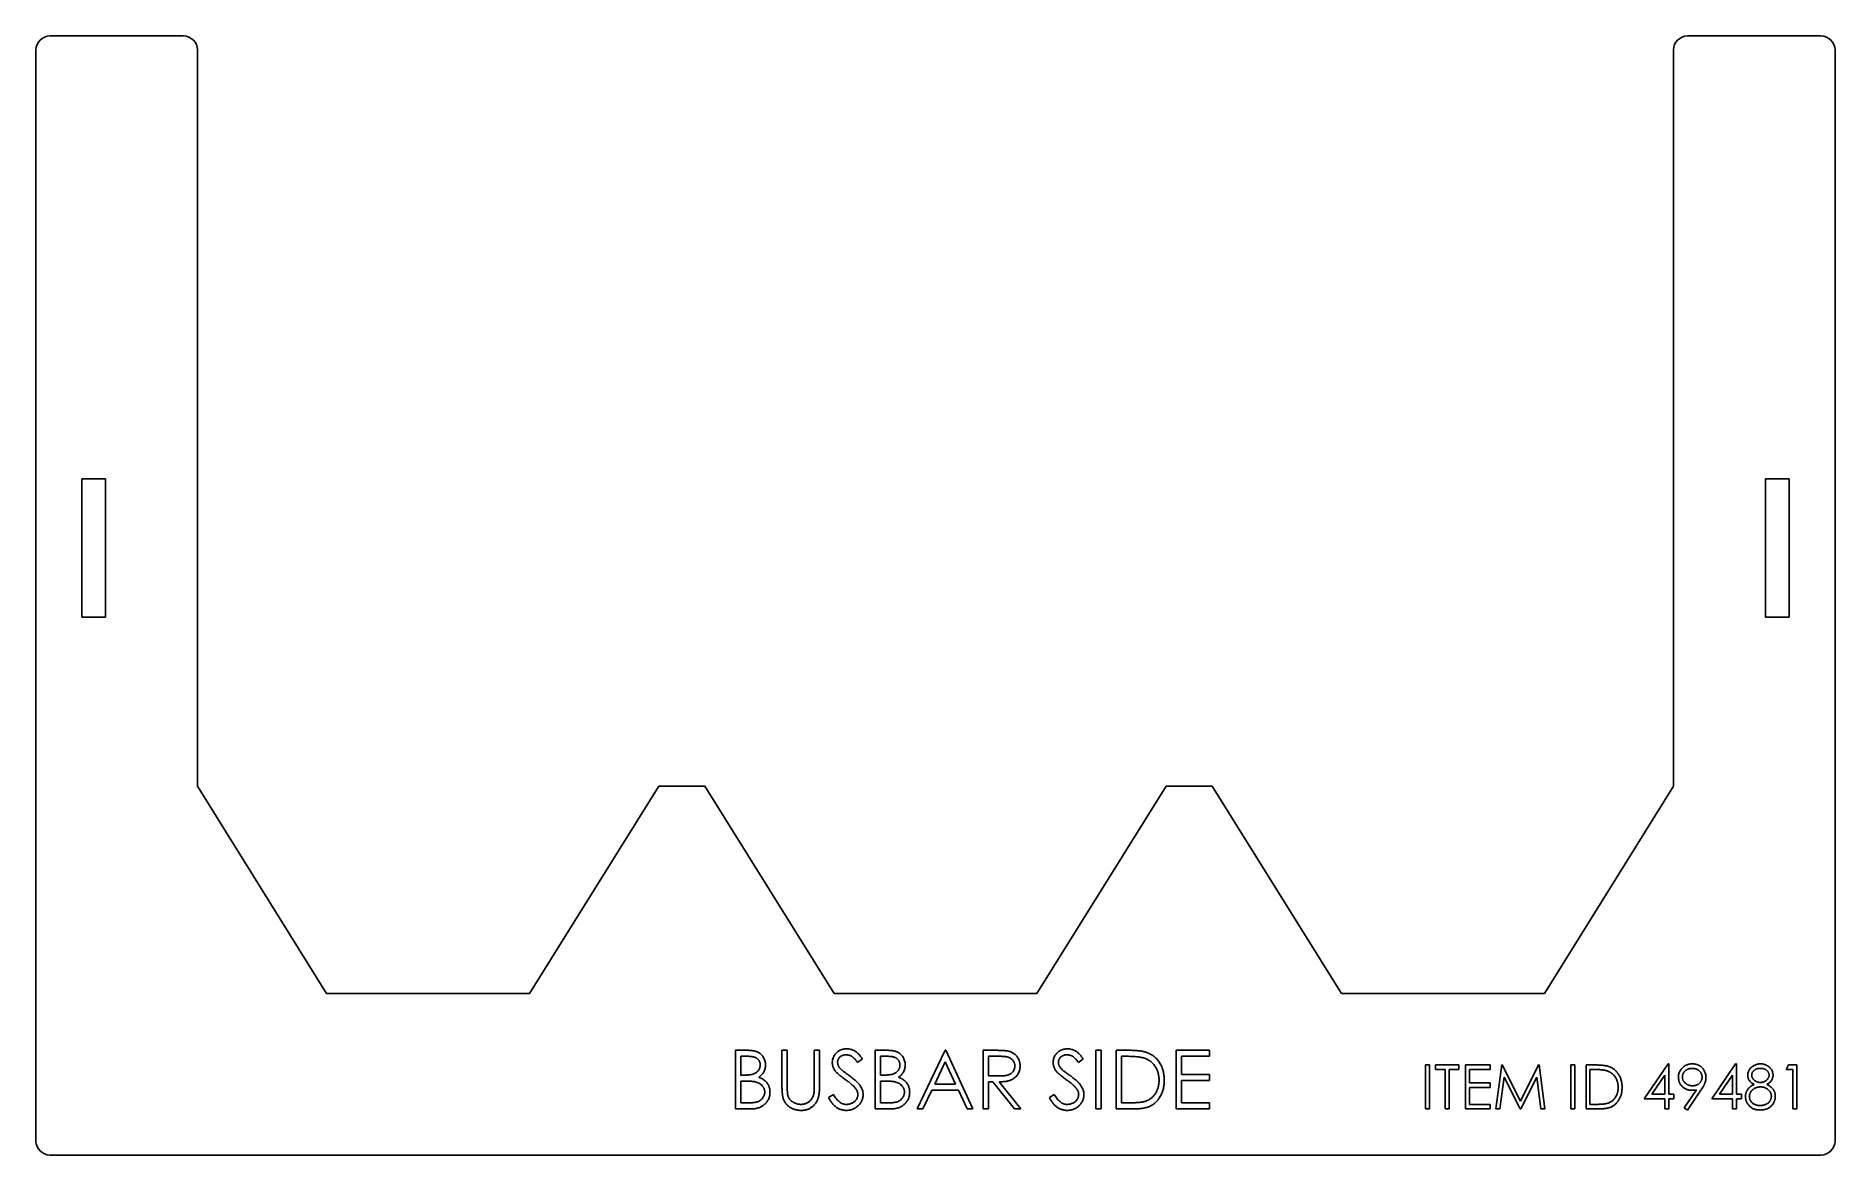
# Paper-space layout '_Front' of a CAD drawing. Header units: millimetres. Extents: x -195 to 195, y -132 to 111.
import ezdxf

# ---------------------------------------------------------------- set-up
doc = ezdxf.new("R2010")
doc.units = ezdxf.units.MM

psp = doc.layouts.new('_Front')

# ---------------------------------------------------------------- linework, layer by layer
at = {"color": 7, "linetype": 'Continuous', "lineweight": 25}
for p, q in [((-163, 111), (-192, 111)), ((192, 111), (163, 111)), ((-195, 108), (-195, -128.6)), ((-160, -51.6), (-160, 108)), ((160, 108), (160, -51.6)), ((195, -128.6), (195, 108)), ((-185.05, 15), (-185.05, -15)), ((-179.95, 15), (-185.05, 15)), ((-179.95, -15), (-179.95, 15)), ((179.95, 15), (179.95, -15)), ((185.05, 15), (179.95, 15)), ((185.05, -15), (185.05, 15)), ((-185.05, -15), (-179.95, -15)), ((179.95, -15), (185.05, -15)), ((-132, -96.6), (-160, -51.6)), ((-60, -51.6), (-88, -96.6)), ((-50, -51.6), (-60, -51.6)), ((-22, -96.6), (-50, -51.6)), ((50, -51.6), (22, -96.6)), ((60, -51.6), (50, -51.6)), ((88, -96.6), (60, -51.6)), ((160, -51.6), (132, -96.6)), ((-88, -96.6), (-132, -96.6)), ((22, -96.6), (-22, -96.6)), ((132, -96.6), (88, -96.6)), ((-43.37, -108.9), (-40.89, -108.9)), ((-43.37, -121.6), (-43.37, -108.9)), ((-33.28, -108.9), (-32.14, -108.9)), ((-33.28, -116.57), (-33.28, -108.9)), ((-32.14, -108.9), (-32.14, -116.51)), ((-26.28, -108.9), (-25.14, -108.9)), ((-26.28, -116.51), (-26.28, -108.9)), ((-25.14, -108.9), (-25.14, -116.57)), ((-13.09, -108.9), (-10.61, -108.9)), ((-13.09, -121.6), (-13.09, -108.9)), ((-3.97, -121.6), (2.06, -108.9)), ((2.06, -108.9), (2.22, -108.9)), ((2.22, -108.9), (8.08, -121.6)), ((10.36, -108.9), (12.9, -108.9)), ((10.36, -121.6), (10.36, -108.9)), ((34.78, -108.9), (35.92, -108.9)), ((34.78, -121.6), (34.78, -108.9)), ((35.92, -108.9), (35.92, -121.6)), ((39.18, -108.9), (41.74, -108.9)), ((39.18, -121.6), (39.18, -108.9)), ((52.2, -108.9), (59.37, -108.9)), ((52.2, -121.6), (52.2, -108.9)), ((59.37, -108.9), (59.37, -110.2)), ((-42.23, -110.2), (-42.23, -114.27)), ((-40.69, -110.2), (-42.23, -110.2)), ((-15.86, -110.72), (-16.89, -111.51)), ((-11.95, -110.2), (-11.95, -114.27)), ((-10.4, -110.2), (-11.95, -110.2)), ((2.12, -111.38), (-0.18, -116.23)), ((4.36, -116.23), (2.12, -111.38)), ((11.5, -110.2), (11.5, -114.44)), ((13.88, -110.2), (11.5, -110.2)), ((32.01, -110.72), (30.98, -111.51)), ((41.21, -110.2), (40.32, -110.2)), ((40.32, -110.2), (40.32, -120.3)), ((53.34, -110.2), (53.34, -114.11)), ((59.37, -110.2), (53.34, -110.2)), ((106.22, -112.08), (107.08, -112.08)), ((106.22, -121.6), (106.22, -112.08)), ((107.08, -112.08), (107.08, -121.6)), ((108.42, -112.08), (113.43, -112.08)), ((108.42, -113.05), (108.42, -112.08)), ((110.5, -113.05), (108.42, -113.05)), ((110.5, -121.6), (110.5, -113.05)), ((111.35, -113.05), (111.35, -121.6)), ((113.43, -113.05), (111.35, -113.05)), ((113.43, -112.08), (113.43, -113.05)), ((114.89, -112.08), (120.26, -112.08)), ((114.89, -121.6), (114.89, -112.08)), ((115.75, -113.05), (115.75, -115.98)), ((120.26, -113.05), (115.75, -113.05)), ((120.26, -112.08), (120.26, -113.05)), ((121.49, -121.6), (122.74, -112.08)), ((122.74, -112.08), (122.87, -112.08)), ((122.87, -112.08), (126.8, -119.89)), ((126.8, -119.89), (130.72, -112.08)), ((130.72, -112.08), (130.84, -112.08)), ((130.84, -112.08), (132.11, -121.6)), ((137.73, -112.08), (138.58, -112.08)), ((137.73, -121.6), (137.73, -112.08)), ((138.58, -112.08), (138.58, -121.6)), ((141.02, -112.08), (142.95, -112.08)), ((141.02, -121.6), (141.02, -112.08)), ((142.55, -113.05), (141.88, -113.05)), ((141.88, -113.05), (141.88, -120.62)), ((153.6, -119.4), (158.8, -111.83)), ((158.8, -111.83), (158.97, -111.83)), ((158.97, -111.83), (158.97, -118.42)), ((168.26, -119.4), (173.46, -111.83)), ((173.46, -111.83), (173.63, -111.83)), ((173.63, -111.83), (173.63, -118.42)), ((184.38, -113.05), (184.93, -112.08)), ((185.84, -113.05), (184.38, -113.05)), ((184.93, -112.08), (186.7, -112.08)), ((185.84, -121.6), (185.84, -113.05)), ((186.7, -112.08), (186.7, -121.6)), ((-42.23, -114.27), (-41.47, -114.27)), ((-42.23, -115.58), (-42.23, -120.3)), ((-41.48, -115.58), (-42.23, -115.58)), ((-11.95, -114.27), (-11.18, -114.27)), ((-11.95, -115.58), (-11.95, -120.3)), ((-11.19, -115.58), (-11.95, -115.58)), ((-0.18, -116.23), (4.36, -116.23)), ((11.5, -114.44), (13.82, -114.45)), ((11.5, -115.74), (11.5, -121.6)), ((12.42, -115.74), (11.5, -115.74)), ((17.09, -121.6), (12.42, -115.74)), ((13.83, -115.74), (18.5, -121.6)), ((53.34, -114.11), (59.37, -114.11)), ((53.34, -115.41), (53.34, -120.3)), ((59.37, -115.41), (53.34, -115.41)), ((59.37, -114.11), (59.37, -115.41)), ((115.75, -115.98), (120.26, -115.98)), ((115.75, -116.96), (115.75, -120.62)), ((120.26, -116.96), (115.75, -116.96)), ((120.26, -115.98), (120.26, -116.96)), ((123.26, -114.73), (122.35, -121.6)), ((126.71, -121.6), (123.26, -114.73)), ((130.34, -114.75), (126.9, -121.6)), ((131.25, -121.6), (130.34, -114.75)), ((158.12, -114.29), (155.28, -118.42)), ((158.12, -118.42), (158.12, -114.29)), ((172.77, -114.29), (169.93, -118.42)), ((172.77, -118.42), (172.77, -114.29)), ((-42.23, -120.3), (-40.61, -120.3)), ((-23.18, -119.15), (-22.11, -118.51)), ((-11.95, -120.3), (-10.32, -120.3)), ((-0.79, -117.53), (-2.73, -121.6)), ((4.96, -117.53), (-0.79, -117.53)), ((6.84, -121.6), (4.96, -117.53)), ((24.69, -119.15), (25.76, -118.51)), ((40.32, -120.3), (41.78, -120.3)), ((53.34, -120.3), (59.37, -120.3)), ((59.37, -120.3), (59.37, -121.6)), ((115.75, -120.62), (120.26, -120.62)), ((120.26, -120.62), (120.26, -121.6)), ((141.88, -120.62), (142.97, -120.62)), ((158.12, -119.4), (153.6, -119.4)), ((155.28, -118.42), (158.12, -118.42)), ((158.12, -121.6), (158.12, -119.4)), ((158.97, -118.42), (160.07, -118.42)), ((158.97, -119.4), (158.97, -121.6)), ((160.07, -119.4), (158.97, -119.4)), ((160.07, -118.42), (160.07, -119.4)), ((162.32, -121.37), (164.97, -117.5)), ((165.94, -117.55), (163, -121.84)), ((172.77, -119.4), (168.26, -119.4)), ((169.93, -118.42), (172.77, -118.42)), ((172.77, -121.6), (172.77, -119.4)), ((173.63, -118.42), (174.73, -118.42)), ((173.63, -119.4), (173.63, -121.6)), ((174.73, -119.4), (173.63, -119.4)), ((174.73, -118.42), (174.73, -119.4)), ((-39.94, -121.6), (-43.37, -121.6)), ((-9.65, -121.6), (-13.09, -121.6)), ((-2.73, -121.6), (-3.97, -121.6)), ((8.08, -121.6), (6.84, -121.6)), ((11.5, -121.6), (10.36, -121.6)), ((18.5, -121.6), (17.09, -121.6)), ((35.92, -121.6), (34.78, -121.6)), ((43.11, -121.6), (39.18, -121.6)), ((59.37, -121.6), (52.2, -121.6)), ((107.08, -121.6), (106.22, -121.6)), ((111.35, -121.6), (110.5, -121.6)), ((120.26, -121.6), (114.89, -121.6)), ((122.35, -121.6), (121.49, -121.6)), ((126.9, -121.6), (126.71, -121.6)), ((132.11, -121.6), (131.25, -121.6)), ((138.58, -121.6), (137.73, -121.6)), ((143.98, -121.6), (141.02, -121.6)), ((158.97, -121.6), (158.12, -121.6)), ((163, -121.84), (162.32, -121.37)), ((173.63, -121.6), (172.77, -121.6)), ((186.7, -121.6), (185.84, -121.6)), ((-192, -131.6), (192, -131.6))]:
    psp.add_line(p, q, dxfattribs=at)
for centre, start, end in [((-192, 108), 90, 180), ((-163, 108), 0, 90), ((163, 108), 90, 180), ((192, 108), 0, 90), ((-192, -128.6), 180, 270), ((192, -128.6), 270, 0)]:
    psp.add_arc(centre, 3, start, end, dxfattribs=at)
for points, knots in [([(-40.89, -108.9), (-40.77, -108.9), (-40.54, -108.9), (-40.2, -108.92), (-39.88, -108.95), (-39.58, -108.99), (-39.3, -109.04), (-39.04, -109.1), (-38.81, -109.17), (-38.53, -109.29), (-38.21, -109.46), (-37.87, -109.71), (-37.57, -110.02), (-37.32, -110.37), (-37.11, -110.76), (-36.97, -111.17), (-36.87, -111.6), (-36.86, -111.9), (-36.86, -112.05)], [0, 0, 0, 0, 0.062594, 0.121323, 0.17668, 0.228365, 0.276868, 0.321879, 0.364099, 0.403356, 0.477968, 0.550535, 0.623584, 0.698175, 0.773354, 0.847281, 0.922818, 1, 1, 1, 1]), ([(-22.37, -111.54), (-22.36, -111.4), (-22.35, -111.14), (-22.27, -110.75), (-22.15, -110.38), (-21.97, -110.03), (-21.75, -109.71), (-21.49, -109.42), (-21.18, -109.17), (-20.83, -108.96), (-20.46, -108.79), (-20.07, -108.66), (-19.66, -108.59), (-19.38, -108.58), (-19.24, -108.57)], [0, 0, 0, 0, 0.083785, 0.16578, 0.24628, 0.327461, 0.408797, 0.489715, 0.571376, 0.655523, 0.741019, 0.826547, 0.911989, 1, 1, 1, 1]), ([(-19.24, -108.57), (-19.09, -108.58), (-18.79, -108.59), (-18.35, -108.68), (-17.93, -108.83), (-17.59, -108.99), (-17.33, -109.16), (-17.13, -109.31), (-16.92, -109.49), (-16.71, -109.69), (-16.5, -109.91), (-16.29, -110.16), (-16.07, -110.43), (-15.93, -110.63), (-15.86, -110.72)], [0, 0, 0, 0, 0.107233, 0.213252, 0.31883, 0.426794, 0.483646, 0.543604, 0.608308, 0.677127, 0.750686, 0.828713, 0.91219, 1, 1, 1, 1]), ([(-10.61, -108.9), (-10.49, -108.9), (-10.25, -108.9), (-9.91, -108.92), (-9.59, -108.95), (-9.29, -108.99), (-9.02, -109.04), (-8.76, -109.1), (-8.52, -109.17), (-8.24, -109.29), (-7.93, -109.46), (-7.58, -109.71), (-7.29, -110.02), (-7.03, -110.37), (-6.83, -110.76), (-6.68, -111.17), (-6.59, -111.6), (-6.58, -111.9), (-6.57, -112.05)], [0, 0, 0, 0, 0.062594, 0.121323, 0.17668, 0.228365, 0.276868, 0.321879, 0.364099, 0.403356, 0.477968, 0.550535, 0.623584, 0.698175, 0.773354, 0.847281, 0.922818, 1, 1, 1, 1]), ([(12.9, -108.9), (13.07, -108.9), (13.4, -108.9), (13.86, -108.91), (14.29, -108.93), (14.67, -108.94), (15.01, -108.97), (15.3, -108.99), (15.56, -109.03), (15.71, -109.06), (15.78, -109.07)], [0, 0, 0, 0, 0.176258, 0.338434, 0.484822, 0.617158, 0.734698, 0.837385, 0.926372, 1, 1, 1, 1]), ([(15.78, -109.07), (15.87, -109.1), (16.05, -109.14), (16.32, -109.24), (16.57, -109.35), (16.81, -109.48), (17.03, -109.63), (17.25, -109.8), (17.45, -109.98), (17.63, -110.19), (17.8, -110.41), (17.94, -110.64), (18.06, -110.89), (18.16, -111.15), (18.24, -111.42), (18.3, -111.7), (18.33, -111.99), (18.34, -112.19), (18.34, -112.3)], [0, 0, 0, 0, 0.064217, 0.127064, 0.188745, 0.249132, 0.309453, 0.369827, 0.43065, 0.492352, 0.554072, 0.61569, 0.676798, 0.738439, 0.801317, 0.865185, 0.931641, 1, 1, 1, 1]), ([(25.5, -111.54), (25.51, -111.4), (25.52, -111.14), (25.59, -110.75), (25.72, -110.38), (25.89, -110.03), (26.12, -109.71), (26.38, -109.42), (26.69, -109.17), (27.04, -108.96), (27.41, -108.79), (27.8, -108.66), (28.21, -108.59), (28.49, -108.58), (28.63, -108.57)], [0, 0, 0, 0, 0.083785, 0.16578, 0.24628, 0.327461, 0.408797, 0.489715, 0.571376, 0.655523, 0.741019, 0.826547, 0.911989, 1, 1, 1, 1]), ([(28.63, -108.57), (28.78, -108.58), (29.08, -108.59), (29.52, -108.68), (29.94, -108.83), (30.28, -108.99), (30.54, -109.16), (30.74, -109.31), (30.95, -109.49), (31.16, -109.69), (31.37, -109.91), (31.58, -110.16), (31.8, -110.43), (31.94, -110.63), (32.01, -110.72)], [0, 0, 0, 0, 0.107233, 0.213252, 0.31883, 0.426794, 0.483646, 0.543604, 0.608308, 0.677127, 0.750686, 0.828713, 0.91219, 1, 1, 1, 1]), ([(41.74, -108.9), (41.97, -108.9), (42.4, -108.9), (43.02, -108.92), (43.6, -108.96), (44.12, -109.01), (44.6, -109.07), (45.04, -109.15), (45.42, -109.24), (45.66, -109.32), (45.77, -109.36)], [0, 0, 0, 0, 0.164289, 0.317406, 0.458844, 0.589367, 0.707831, 0.81577, 0.91288, 1, 1, 1, 1]), ([(-41.47, -114.27), (-41.35, -114.27), (-41.14, -114.27), (-40.82, -114.26), (-40.53, -114.24), (-40.27, -114.22), (-40.02, -114.18), (-39.8, -114.14), (-39.6, -114.09), (-39.37, -114.01), (-39.11, -113.9), (-38.83, -113.72), (-38.58, -113.5), (-38.38, -113.26), (-38.21, -112.98), (-38.09, -112.69), (-38.01, -112.39), (-38, -112.18), (-38, -112.07)], [0, 0, 0, 0, 0.072301, 0.1397, 0.202289, 0.2606, 0.31319, 0.361739, 0.405706, 0.44554, 0.518832, 0.589778, 0.658867, 0.72843, 0.797283, 0.864815, 0.931364, 1, 1, 1, 1]), ([(-38, -112.07), (-38, -112), (-38, -111.86), (-38.04, -111.66), (-38.09, -111.47), (-38.15, -111.29), (-38.25, -111.12), (-38.36, -110.97), (-38.49, -110.83), (-38.64, -110.7), (-38.82, -110.58), (-39.01, -110.48), (-39.24, -110.39), (-39.48, -110.32), (-39.75, -110.27), (-40.04, -110.23), (-40.35, -110.21), (-40.57, -110.2), (-40.69, -110.2)], [0, 0, 0, 0, 0.057003, 0.111818, 0.164402, 0.21587, 0.266841, 0.317479, 0.369902, 0.4234, 0.479718, 0.539241, 0.602431, 0.67103, 0.744485, 0.823454, 0.90874, 1, 1, 1, 1]), ([(-36.86, -112.05), (-36.86, -112.19), (-36.87, -112.46), (-36.95, -112.87), (-37.06, -113.25), (-37.22, -113.61), (-37.44, -113.95), (-37.68, -114.25), (-37.99, -114.52), (-38.21, -114.67), (-38.33, -114.75)], [0, 0, 0, 0, 0.130569, 0.256581, 0.380552, 0.503623, 0.625739, 0.747549, 0.871766, 1, 1, 1, 1]), ([(-21.66, -113.47), (-21.71, -113.4), (-21.82, -113.25), (-21.97, -113.02), (-22.09, -112.78), (-22.19, -112.54), (-22.27, -112.3), (-22.33, -112.05), (-22.36, -111.8), (-22.37, -111.62), (-22.37, -111.54)], [0, 0, 0, 0, 0.133507, 0.262559, 0.388264, 0.512667, 0.633722, 0.755394, 0.877553, 1, 1, 1, 1]), ([(-19.37, -109.88), (-19.5, -109.88), (-19.75, -109.89), (-20.11, -109.98), (-20.43, -110.13), (-20.71, -110.33), (-20.94, -110.57), (-21.11, -110.85), (-21.21, -111.16), (-21.22, -111.38), (-21.23, -111.48)], [0, 0, 0, 0, 0.143073, 0.275903, 0.402371, 0.528414, 0.650356, 0.765895, 0.880774, 1, 1, 1, 1]), ([(-21.23, -111.48), (-21.23, -111.55), (-21.22, -111.69), (-21.18, -111.89), (-21.13, -112.09), (-21.05, -112.29), (-20.94, -112.49), (-20.79, -112.7), (-20.61, -112.91), (-20.47, -113.05), (-20.39, -113.13)], [0, 0, 0, 0, 0.107285, 0.214746, 0.322939, 0.434116, 0.553412, 0.686073, 0.834256, 1, 1, 1, 1]), ([(-16.89, -111.51), (-16.95, -111.42), (-17.07, -111.27), (-17.25, -111.05), (-17.42, -110.86), (-17.59, -110.69), (-17.75, -110.53), (-17.9, -110.4), (-18.05, -110.29), (-18.23, -110.17), (-18.46, -110.05), (-18.75, -109.95), (-19.05, -109.89), (-19.26, -109.88), (-19.37, -109.88)], [0, 0, 0, 0, 0.098469, 0.189629, 0.274184, 0.352183, 0.423199, 0.488551, 0.548473, 0.60144, 0.701198, 0.799592, 0.898545, 1, 1, 1, 1]), ([(-11.18, -114.27), (-11.07, -114.27), (-10.85, -114.27), (-10.54, -114.26), (-10.25, -114.24), (-9.98, -114.22), (-9.74, -114.18), (-9.52, -114.14), (-9.32, -114.09), (-9.09, -114.01), (-8.82, -113.9), (-8.55, -113.72), (-8.3, -113.5), (-8.09, -113.26), (-7.92, -112.98), (-7.8, -112.69), (-7.72, -112.39), (-7.72, -112.18), (-7.71, -112.07)], [0, 0, 0, 0, 0.072301, 0.1397, 0.202289, 0.2606, 0.31319, 0.361739, 0.405706, 0.44554, 0.518832, 0.589778, 0.658867, 0.72843, 0.797283, 0.864815, 0.931364, 1, 1, 1, 1]), ([(-7.71, -112.07), (-7.72, -112), (-7.72, -111.86), (-7.75, -111.66), (-7.8, -111.47), (-7.87, -111.29), (-7.96, -111.12), (-8.07, -110.97), (-8.21, -110.83), (-8.36, -110.7), (-8.53, -110.58), (-8.73, -110.48), (-8.95, -110.39), (-9.19, -110.32), (-9.46, -110.27), (-9.75, -110.23), (-10.07, -110.21), (-10.29, -110.2), (-10.4, -110.2)], [0, 0, 0, 0, 0.0570031, 0.1118179, 0.1644024, 0.2158698, 0.2668411, 0.317479, 0.3699021, 0.4234004, 0.4797184, 0.5392415, 0.6024307, 0.6710295, 0.7444848, 0.823454, 0.9087403, 1, 1, 1, 1]), ([(-6.57, -112.05), (-6.58, -112.19), (-6.59, -112.46), (-6.66, -112.87), (-6.78, -113.25), (-6.94, -113.61), (-7.15, -113.95), (-7.4, -114.25), (-7.7, -114.52), (-7.93, -114.67), (-8.04, -114.75)], [0, 0, 0, 0, 0.130569, 0.256581, 0.380552, 0.503623, 0.625739, 0.747549, 0.871766, 1, 1, 1, 1]), ([(13.82, -114.45), (13.93, -114.45), (14.14, -114.45), (14.45, -114.44), (14.73, -114.42), (14.99, -114.4), (15.23, -114.37), (15.45, -114.32), (15.64, -114.28), (15.87, -114.2), (16.13, -114.09), (16.4, -113.92), (16.64, -113.71), (16.84, -113.46), (17, -113.2), (17.11, -112.91), (17.18, -112.61), (17.19, -112.4), (17.2, -112.29)], [0, 0, 0, 0, 0.071668, 0.138913, 0.201185, 0.259124, 0.312255, 0.360682, 0.405086, 0.445102, 0.518778, 0.589462, 0.658462, 0.727283, 0.796322, 0.863175, 0.930949, 1, 1, 1, 1]), ([(18.34, -112.3), (18.33, -112.47), (18.32, -112.8), (18.22, -113.27), (18.07, -113.72), (17.85, -114.14), (17.57, -114.51), (17.23, -114.84), (16.84, -115.11), (16.48, -115.3), (16.16, -115.42), (15.89, -115.51), (15.6, -115.58), (15.29, -115.64), (14.96, -115.68), (14.6, -115.71), (14.23, -115.73), (13.97, -115.74), (13.83, -115.74)], [0, 0, 0, 0, 0.07878, 0.153721, 0.226714, 0.299191, 0.37119, 0.443006, 0.516689, 0.593217, 0.633873, 0.676989, 0.7229, 0.771959, 0.824211, 0.879379, 0.937948, 1, 1, 1, 1]), ([(17.2, -112.29), (17.19, -112.19), (17.18, -111.99), (17.11, -111.69), (16.99, -111.41), (16.83, -111.15), (16.64, -110.91), (16.41, -110.71), (16.15, -110.54), (15.91, -110.44), (15.7, -110.37), (15.51, -110.32), (15.3, -110.29), (15.06, -110.26), (14.8, -110.23), (14.52, -110.21), (14.21, -110.2), (13.99, -110.2), (13.88, -110.2)], [0, 0, 0, 0, 0.068814, 0.136365, 0.204019, 0.273064, 0.342913, 0.410965, 0.479169, 0.549308, 0.587652, 0.630647, 0.678879, 0.731934, 0.791111, 0.855283, 0.925086, 1, 1, 1, 1]), ([(26.21, -113.47), (26.15, -113.4), (26.04, -113.25), (25.9, -113.02), (25.77, -112.78), (25.68, -112.54), (25.6, -112.3), (25.54, -112.05), (25.51, -111.8), (25.5, -111.62), (25.5, -111.54)], [0, 0, 0, 0, 0.133507, 0.262559, 0.388264, 0.512667, 0.633722, 0.755394, 0.877553, 1, 1, 1, 1]), ([(28.5, -109.88), (28.37, -109.88), (28.12, -109.89), (27.76, -109.98), (27.44, -110.13), (27.16, -110.33), (26.93, -110.57), (26.76, -110.85), (26.66, -111.16), (26.65, -111.38), (26.64, -111.48)], [0, 0, 0, 0, 0.143073, 0.275903, 0.402371, 0.528414, 0.650356, 0.765895, 0.880774, 1, 1, 1, 1]), ([(26.64, -111.48), (26.64, -111.55), (26.65, -111.69), (26.69, -111.89), (26.74, -112.09), (26.82, -112.29), (26.93, -112.49), (27.08, -112.7), (27.26, -112.91), (27.4, -113.05), (27.48, -113.13)], [0, 0, 0, 0, 0.107285, 0.214746, 0.322939, 0.434116, 0.553412, 0.686073, 0.834256, 1, 1, 1, 1]), ([(30.98, -111.51), (30.92, -111.42), (30.8, -111.27), (30.62, -111.05), (30.45, -110.86), (30.28, -110.69), (30.12, -110.53), (29.97, -110.4), (29.82, -110.29), (29.64, -110.17), (29.41, -110.05), (29.12, -109.95), (28.81, -109.89), (28.61, -109.88), (28.5, -109.88)], [0, 0, 0, 0, 0.098469, 0.189629, 0.274184, 0.352183, 0.423199, 0.488551, 0.548473, 0.60144, 0.701198, 0.799592, 0.898545, 1, 1, 1, 1]), ([(45.11, -110.56), (45.01, -110.53), (44.78, -110.47), (44.41, -110.4), (44, -110.34), (43.53, -110.29), (43.02, -110.25), (42.46, -110.22), (41.85, -110.2), (41.43, -110.2), (41.21, -110.2)], [0, 0, 0, 0, 0.084319, 0.179285, 0.286583, 0.405111, 0.535593, 0.67819, 0.832976, 1, 1, 1, 1]), ([(48.46, -115.41), (48.46, -115.26), (48.45, -114.97), (48.41, -114.54), (48.34, -114.13), (48.24, -113.73), (48.12, -113.35), (47.96, -112.99), (47.79, -112.64), (47.58, -112.32), (47.35, -112.01), (47.09, -111.72), (46.82, -111.47), (46.52, -111.23), (46.2, -111.02), (45.86, -110.84), (45.5, -110.68), (45.24, -110.6), (45.11, -110.56)], [0, 0, 0, 0, 0.0701512, 0.1378126, 0.2032262, 0.2671741, 0.330024, 0.3917943, 0.4530844, 0.5143339, 0.575, 0.6348655, 0.6941163, 0.7534416, 0.8131258, 0.8740797, 0.936007, 1, 1, 1, 1]), ([(45.77, -109.36), (45.92, -109.41), (46.21, -109.52), (46.62, -109.73), (47.01, -109.97), (47.38, -110.23), (47.72, -110.54), (48.04, -110.86), (48.33, -111.22), (48.59, -111.6), (48.83, -112.01), (49.04, -112.44), (49.21, -112.89), (49.35, -113.35), (49.46, -113.84), (49.54, -114.35), (49.59, -114.87), (49.6, -115.23), (49.6, -115.41)], [0, 0, 0, 0, 0.061545, 0.121694, 0.181155, 0.239875, 0.298702, 0.357647, 0.417605, 0.478494, 0.540407, 0.602345, 0.665004, 0.728559, 0.793651, 0.860534, 0.929236, 1, 1, 1, 1]), ([(145.48, -113.32), (145.4, -113.3), (145.23, -113.25), (144.95, -113.2), (144.64, -113.15), (144.29, -113.12), (143.9, -113.09), (143.48, -113.07), (143.03, -113.05), (142.71, -113.05), (142.55, -113.05)], [0, 0, 0, 0, 0.084319, 0.179285, 0.286583, 0.405111, 0.535593, 0.67819, 0.832976, 1, 1, 1, 1]), ([(142.95, -112.08), (143.11, -112.08), (143.44, -112.08), (143.9, -112.09), (144.34, -112.12), (144.73, -112.16), (145.09, -112.2), (145.42, -112.26), (145.71, -112.33), (145.89, -112.39), (145.97, -112.42)], [0, 0, 0, 0, 0.164289, 0.317406, 0.458844, 0.589367, 0.707831, 0.81577, 0.91288, 1, 1, 1, 1]), ([(145.97, -112.42), (146.08, -112.46), (146.3, -112.54), (146.61, -112.7), (146.9, -112.88), (147.18, -113.08), (147.43, -113.3), (147.67, -113.54), (147.88, -113.81), (148.08, -114.1), (148.26, -114.41), (148.42, -114.73), (148.55, -115.07), (148.65, -115.42), (148.74, -115.78), (148.8, -116.16), (148.83, -116.55), (148.84, -116.82), (148.84, -116.96)], [0, 0, 0, 0, 0.061545, 0.121694, 0.181155, 0.239875, 0.298702, 0.357647, 0.417605, 0.478494, 0.540407, 0.602345, 0.665004, 0.728559, 0.793651, 0.860534, 0.929236, 1, 1, 1, 1]), ([(161.05, -114.75), (161.06, -114.61), (161.06, -114.35), (161.14, -113.97), (161.26, -113.61), (161.43, -113.27), (161.65, -112.96), (161.91, -112.68), (162.21, -112.43), (162.54, -112.22), (162.91, -112.05), (163.29, -111.92), (163.68, -111.85), (163.95, -111.84), (164.08, -111.83)], [0, 0, 0, 0, 0.085249, 0.167327, 0.248175, 0.328829, 0.409908, 0.490584, 0.572993, 0.658265, 0.744222, 0.82906, 0.913938, 1, 1, 1, 1]), ([(164.04, -112.81), (163.97, -112.81), (163.82, -112.81), (163.61, -112.84), (163.41, -112.88), (163.22, -112.94), (163.03, -113.02), (162.86, -113.12), (162.69, -113.23), (162.53, -113.36), (162.38, -113.5), (162.26, -113.65), (162.15, -113.81), (162.06, -113.97), (161.99, -114.14), (161.94, -114.32), (161.91, -114.51), (161.91, -114.64), (161.91, -114.7)], [0, 0, 0, 0, 0.068712, 0.134812, 0.199538, 0.263335, 0.326747, 0.390328, 0.454126, 0.519203, 0.58351, 0.645497, 0.70529, 0.763488, 0.821856, 0.880004, 0.939108, 1, 1, 1, 1]), ([(166.18, -114.7), (166.18, -114.64), (166.17, -114.51), (166.15, -114.32), (166.09, -114.14), (166.03, -113.97), (165.94, -113.81), (165.83, -113.65), (165.7, -113.5), (165.56, -113.36), (165.4, -113.23), (165.23, -113.12), (165.05, -113.02), (164.86, -112.94), (164.67, -112.88), (164.47, -112.84), (164.26, -112.81), (164.11, -112.81), (164.04, -112.81)], [0, 0, 0, 0, 0.06076, 0.119735, 0.177757, 0.235999, 0.29407, 0.353733, 0.415973, 0.48014, 0.545076, 0.608735, 0.672178, 0.735453, 0.799112, 0.864284, 0.930837, 1, 1, 1, 1]), ([(164.08, -111.83), (164.21, -111.84), (164.48, -111.85), (164.86, -111.92), (165.23, -112.04), (165.58, -112.21), (165.9, -112.42), (166.19, -112.67), (166.44, -112.96), (166.65, -113.28), (166.82, -113.63), (166.94, -114), (167.02, -114.37), (167.03, -114.63), (167.03, -114.76)], [0, 0, 0, 0, 0.085532, 0.169003, 0.251943, 0.335682, 0.419409, 0.501265, 0.583703, 0.668, 0.751919, 0.834598, 0.916526, 1, 1, 1, 1]), ([(176.07, -114.27), (176.08, -114.17), (176.08, -113.97), (176.16, -113.67), (176.27, -113.37), (176.44, -113.08), (176.63, -112.8), (176.87, -112.55), (177.15, -112.34), (177.45, -112.16), (177.78, -112.01), (178.13, -111.91), (178.49, -111.84), (178.74, -111.83), (178.86, -111.83)], [0, 0, 0, 0, 0.074058, 0.14887, 0.226668, 0.307735, 0.391157, 0.473929, 0.557928, 0.644989, 0.733364, 0.821092, 0.909287, 1, 1, 1, 1]), ([(178.81, -112.81), (178.75, -112.81), (178.62, -112.81), (178.43, -112.83), (178.24, -112.87), (178.07, -112.91), (177.9, -112.98), (177.75, -113.05), (177.6, -113.14), (177.46, -113.24), (177.34, -113.36), (177.23, -113.47), (177.13, -113.6), (177.06, -113.72), (177, -113.86), (176.96, -114), (176.93, -114.14), (176.93, -114.24), (176.93, -114.29)], [0, 0, 0, 0, 0.075243, 0.147209, 0.216447, 0.284025, 0.350655, 0.415031, 0.47963, 0.544652, 0.608044, 0.667828, 0.725114, 0.780992, 0.835527, 0.889438, 0.944072, 1, 1, 1, 1]), ([(180.71, -114.27), (180.71, -114.22), (180.71, -114.13), (180.68, -114), (180.64, -113.87), (180.59, -113.74), (180.52, -113.62), (180.44, -113.5), (180.34, -113.38), (180.23, -113.26), (180.1, -113.16), (179.96, -113.06), (179.8, -112.98), (179.63, -112.92), (179.44, -112.87), (179.25, -112.83), (179.04, -112.81), (178.89, -112.81), (178.81, -112.81)], [0, 0, 0, 0, 0.050902, 0.101034, 0.151084, 0.203062, 0.256248, 0.310847, 0.368769, 0.430015, 0.49252, 0.556049, 0.621996, 0.690192, 0.761385, 0.836356, 0.915487, 1, 1, 1, 1]), ([(178.86, -111.83), (178.98, -111.83), (179.22, -111.84), (179.57, -111.91), (179.91, -112.02), (180.23, -112.16), (180.53, -112.34), (180.79, -112.56), (181.02, -112.81), (181.21, -113.08), (181.37, -113.37), (181.48, -113.68), (181.55, -113.99), (181.56, -114.2), (181.57, -114.3)], [0, 0, 0, 0, 0.08941, 0.176306, 0.262626, 0.349446, 0.435498, 0.518928, 0.601355, 0.684256, 0.765807, 0.844877, 0.92228, 1, 1, 1, 1]), ([(-39.1, -115.73), (-39.16, -115.71), (-39.3, -115.69), (-39.51, -115.66), (-39.76, -115.63), (-40.04, -115.61), (-40.36, -115.59), (-40.7, -115.59), (-41.08, -115.58), (-41.34, -115.58), (-41.48, -115.58)], [0, 0, 0, 0, 0.079306, 0.171953, 0.277057, 0.394731, 0.526177, 0.671345, 0.829285, 1, 1, 1, 1]), ([(-37.02, -118), (-37.02, -117.93), (-37.02, -117.79), (-37.05, -117.6), (-37.1, -117.41), (-37.15, -117.23), (-37.24, -117.05), (-37.33, -116.88), (-37.44, -116.72), (-37.62, -116.51), (-37.87, -116.27), (-38.24, -116.04), (-38.65, -115.85), (-38.95, -115.77), (-39.1, -115.73)], [0, 0, 0, 0, 0.060287, 0.119602, 0.177503, 0.235143, 0.292133, 0.350871, 0.410098, 0.470732, 0.594829, 0.722579, 0.856691, 1, 1, 1, 1]), ([(-38.33, -114.75), (-38.18, -114.8), (-37.91, -114.91), (-37.53, -115.1), (-37.2, -115.3), (-36.92, -115.52), (-36.69, -115.76), (-36.48, -116.02), (-36.3, -116.31), (-36.15, -116.62), (-36.03, -116.94), (-35.94, -117.28), (-35.89, -117.63), (-35.89, -117.87), (-35.88, -118)], [0, 0, 0, 0, 0.106057, 0.202914, 0.2903, 0.370223, 0.446384, 0.521397, 0.598291, 0.676142, 0.755529, 0.834887, 0.916646, 1, 1, 1, 1]), ([(-33.05, -119.25), (-33.07, -119.18), (-33.11, -119.03), (-33.15, -118.79), (-33.19, -118.51), (-33.22, -118.19), (-33.25, -117.84), (-33.26, -117.45), (-33.28, -117.02), (-33.28, -116.73), (-33.28, -116.57)], [0, 0, 0, 0, 0.07813, 0.169465, 0.274335, 0.39211, 0.523687, 0.668365, 0.827132, 1, 1, 1, 1]), ([(-32.14, -116.51), (-32.14, -116.62), (-32.14, -116.82), (-32.14, -117.11), (-32.13, -117.37), (-32.13, -117.6), (-32.12, -117.79), (-32.11, -117.96), (-32.1, -118.09), (-32.09, -118.17), (-32.09, -118.2)], [0, 0, 0, 0, 0.191079, 0.362605, 0.516099, 0.650038, 0.765977, 0.862374, 0.940842, 1, 1, 1, 1]), ([(-25.14, -116.57), (-25.14, -116.71), (-25.14, -116.98), (-25.15, -117.37), (-25.18, -117.75), (-25.21, -118.1), (-25.26, -118.44), (-25.31, -118.75), (-25.38, -119.05), (-25.46, -119.32), (-25.54, -119.58), (-25.66, -119.83), (-25.79, -120.07), (-25.94, -120.31), (-26.11, -120.53), (-26.3, -120.75), (-26.51, -120.96), (-26.74, -121.15), (-26.99, -121.33), (-27.25, -121.49), (-27.53, -121.63), (-27.81, -121.74), (-28.11, -121.82), (-28.42, -121.88), (-28.75, -121.92), (-28.97, -121.92), (-29.08, -121.93)], [0, 0, 0, 0, 0.054858, 0.1070588, 0.1569784, 0.2039923, 0.2484915, 0.2904833, 0.330489, 0.3678859, 0.4038581, 0.4400093, 0.476295, 0.5127923, 0.5504848, 0.5883811, 0.6276453, 0.6679795, 0.7084328, 0.7486023, 0.7890878, 0.8294612, 0.870371, 0.9122142, 0.9555466, 1, 1, 1, 1]), ([(-26.41, -118.48), (-26.39, -118.44), (-26.37, -118.34), (-26.35, -118.17), (-26.32, -117.97), (-26.31, -117.74), (-26.29, -117.48), (-26.28, -117.18), (-26.28, -116.86), (-26.28, -116.63), (-26.28, -116.51)], [0, 0, 0, 0, 0.069835, 0.155621, 0.257802, 0.373811, 0.506402, 0.655564, 0.820079, 1, 1, 1, 1]), ([(-19.58, -115.2), (-19.71, -115.1), (-19.97, -114.92), (-20.32, -114.65), (-20.64, -114.41), (-20.92, -114.18), (-21.16, -113.97), (-21.37, -113.79), (-21.53, -113.63), (-21.62, -113.52), (-21.66, -113.47)], [0, 0, 0, 0, 0.181535, 0.347082, 0.495568, 0.628357, 0.74552, 0.845831, 0.930782, 1, 1, 1, 1]), ([(-20.39, -113.13), (-20.36, -113.15), (-20.3, -113.21), (-20.18, -113.31), (-20.02, -113.42), (-19.82, -113.57), (-19.59, -113.74), (-19.32, -113.94), (-19.02, -114.16), (-18.8, -114.31), (-18.68, -114.39)], [0, 0, 0, 0, 0.052594, 0.124952, 0.218094, 0.333502, 0.468789, 0.624938, 0.801683, 1, 1, 1, 1]), ([(-17.29, -117.22), (-17.34, -117.15), (-17.46, -117), (-17.67, -116.77), (-17.91, -116.54), (-18.18, -116.29), (-18.48, -116.03), (-18.82, -115.76), (-19.18, -115.48), (-19.44, -115.3), (-19.58, -115.2)], [0, 0, 0, 0, 0.090279, 0.18953, 0.299198, 0.418926, 0.548376, 0.688136, 0.839084, 1, 1, 1, 1]), ([(-18.68, -114.39), (-18.55, -114.49), (-18.28, -114.68), (-17.9, -114.98), (-17.56, -115.26), (-17.25, -115.54), (-16.97, -115.81), (-16.72, -116.07), (-16.51, -116.32), (-16.28, -116.64), (-16.05, -117.03), (-15.84, -117.52), (-15.72, -118), (-15.7, -118.33), (-15.69, -118.49)], [0, 0, 0, 0, 0.096972, 0.187773, 0.272396, 0.351321, 0.424335, 0.491909, 0.554233, 0.611268, 0.716348, 0.81454, 0.908495, 1, 1, 1, 1]), ([(-8.82, -115.73), (-8.88, -115.71), (-9.01, -115.69), (-9.23, -115.66), (-9.48, -115.63), (-9.76, -115.61), (-10.07, -115.59), (-10.42, -115.59), (-10.79, -115.58), (-11.06, -115.58), (-11.19, -115.58)], [0, 0, 0, 0, 0.079306, 0.171953, 0.277057, 0.394731, 0.526177, 0.671345, 0.829285, 1, 1, 1, 1]), ([(-6.74, -118), (-6.74, -117.93), (-6.74, -117.79), (-6.77, -117.6), (-6.81, -117.41), (-6.87, -117.23), (-6.95, -117.05), (-7.05, -116.88), (-7.16, -116.72), (-7.34, -116.51), (-7.59, -116.27), (-7.95, -116.04), (-8.36, -115.85), (-8.66, -115.77), (-8.82, -115.73)], [0, 0, 0, 0, 0.0602874, 0.1196024, 0.1775034, 0.2351427, 0.2921326, 0.3508712, 0.4100979, 0.4707315, 0.5948287, 0.7225788, 0.8566914, 1, 1, 1, 1]), ([(-8.04, -114.75), (-7.9, -114.8), (-7.62, -114.91), (-7.24, -115.1), (-6.91, -115.3), (-6.64, -115.52), (-6.4, -115.76), (-6.19, -116.02), (-6.02, -116.31), (-5.87, -116.62), (-5.75, -116.94), (-5.66, -117.28), (-5.61, -117.63), (-5.6, -117.87), (-5.6, -118)], [0, 0, 0, 0, 0.106057, 0.202914, 0.2903, 0.370223, 0.446384, 0.521397, 0.598291, 0.676142, 0.755529, 0.834887, 0.916646, 1, 1, 1, 1]), ([(28.29, -115.2), (28.16, -115.1), (27.9, -114.92), (27.55, -114.65), (27.23, -114.41), (26.95, -114.18), (26.71, -113.97), (26.5, -113.79), (26.34, -113.63), (26.25, -113.52), (26.21, -113.47)], [0, 0, 0, 0, 0.181535, 0.347082, 0.495568, 0.628357, 0.74552, 0.845831, 0.930782, 1, 1, 1, 1]), ([(27.48, -113.13), (27.51, -113.15), (27.57, -113.21), (27.69, -113.31), (27.85, -113.42), (28.05, -113.57), (28.28, -113.74), (28.55, -113.94), (28.85, -114.16), (29.07, -114.31), (29.19, -114.39)], [0, 0, 0, 0, 0.052594, 0.124952, 0.218094, 0.333502, 0.468789, 0.624938, 0.801683, 1, 1, 1, 1]), ([(30.58, -117.22), (30.52, -117.15), (30.41, -117), (30.2, -116.77), (29.96, -116.54), (29.69, -116.29), (29.39, -116.03), (29.05, -115.76), (28.68, -115.48), (28.43, -115.3), (28.29, -115.2)], [0, 0, 0, 0, 0.090279, 0.18953, 0.299198, 0.418926, 0.548376, 0.688136, 0.839084, 1, 1, 1, 1]), ([(29.19, -114.39), (29.32, -114.49), (29.59, -114.68), (29.97, -114.98), (30.31, -115.26), (30.62, -115.54), (30.9, -115.81), (31.15, -116.07), (31.36, -116.32), (31.59, -116.64), (31.82, -117.03), (32.03, -117.52), (32.15, -118), (32.17, -118.33), (32.18, -118.49)], [0, 0, 0, 0, 0.096972, 0.187773, 0.272396, 0.351321, 0.424335, 0.491909, 0.554233, 0.611268, 0.716348, 0.81454, 0.908495, 1, 1, 1, 1]), ([(49.6, -115.41), (49.6, -115.57), (49.59, -115.88), (49.55, -116.33), (49.49, -116.77), (49.4, -117.2), (49.29, -117.62), (49.15, -118.01), (48.99, -118.4), (48.8, -118.77), (48.59, -119.12), (48.37, -119.45), (48.13, -119.75), (47.88, -120.03), (47.61, -120.29), (47.32, -120.52), (47.02, -120.73), (46.71, -120.92), (46.37, -121.08), (46, -121.22), (45.6, -121.34), (45.16, -121.43), (44.69, -121.51), (44.2, -121.56), (43.67, -121.6), (43.3, -121.6), (43.11, -121.6)], [0, 0, 0, 0, 0.046081, 0.090807, 0.134295, 0.177024, 0.218823, 0.260244, 0.30108, 0.341614, 0.381583, 0.42012, 0.458075, 0.494738, 0.531195, 0.566934, 0.602713, 0.638327, 0.674853, 0.713467, 0.754442, 0.797815, 0.843989, 0.893072, 0.944963, 1, 1, 1, 1]), ([(45.41, -119.97), (45.52, -119.93), (45.75, -119.85), (46.08, -119.71), (46.39, -119.53), (46.68, -119.34), (46.95, -119.12), (47.2, -118.88), (47.43, -118.61), (47.65, -118.32), (47.84, -118.02), (48, -117.69), (48.15, -117.35), (48.26, -117), (48.35, -116.62), (48.41, -116.23), (48.45, -115.82), (48.46, -115.55), (48.46, -115.41)], [0, 0, 0, 0, 0.062415, 0.123338, 0.183125, 0.241783, 0.300579, 0.35968, 0.418882, 0.479531, 0.540851, 0.602303, 0.664463, 0.727806, 0.792895, 0.859672, 0.928464, 1, 1, 1, 1]), ([(148.84, -116.96), (148.84, -117.08), (148.83, -117.31), (148.8, -117.65), (148.76, -117.98), (148.69, -118.3), (148.61, -118.61), (148.5, -118.91), (148.38, -119.2), (148.24, -119.48), (148.08, -119.74), (147.92, -119.98), (147.74, -120.21), (147.55, -120.42), (147.35, -120.61), (147.13, -120.79), (146.91, -120.95), (146.67, -121.09), (146.42, -121.21), (146.14, -121.32), (145.84, -121.4), (145.51, -121.47), (145.16, -121.53), (144.79, -121.57), (144.39, -121.6), (144.12, -121.6), (143.98, -121.6)], [0, 0, 0, 0, 0.046081, 0.090807, 0.134295, 0.177024, 0.218823, 0.260244, 0.30108, 0.341614, 0.381583, 0.42012, 0.458075, 0.494738, 0.531195, 0.566934, 0.602713, 0.638327, 0.674853, 0.713467, 0.754442, 0.797815, 0.843989, 0.893072, 0.944963, 1, 1, 1, 1]), ([(147.98, -116.96), (147.98, -116.84), (147.98, -116.63), (147.95, -116.3), (147.9, -116), (147.82, -115.7), (147.73, -115.41), (147.61, -115.14), (147.48, -114.88), (147.32, -114.64), (147.15, -114.4), (146.96, -114.19), (146.75, -114), (146.53, -113.82), (146.29, -113.67), (146.04, -113.53), (145.76, -113.41), (145.57, -113.35), (145.48, -113.32)], [0, 0, 0, 0, 0.070151, 0.137813, 0.203226, 0.267174, 0.330024, 0.391794, 0.453084, 0.514334, 0.575, 0.634865, 0.694116, 0.753442, 0.813126, 0.87408, 0.936007, 1, 1, 1, 1]), ([(145.69, -120.38), (145.78, -120.35), (145.95, -120.29), (146.2, -120.18), (146.43, -120.05), (146.65, -119.9), (146.85, -119.74), (147.04, -119.56), (147.22, -119.36), (147.38, -119.14), (147.52, -118.91), (147.64, -118.67), (147.75, -118.42), (147.84, -118.15), (147.9, -117.87), (147.95, -117.57), (147.98, -117.27), (147.98, -117.06), (147.98, -116.96)], [0, 0, 0, 0, 0.0624145, 0.1233382, 0.1831245, 0.241783, 0.3005789, 0.3596801, 0.4188816, 0.4795307, 0.5408505, 0.6023034, 0.6644632, 0.7278057, 0.7928948, 0.8596723, 0.9284644, 1, 1, 1, 1]), ([(163.97, -117.57), (163.87, -117.57), (163.67, -117.56), (163.38, -117.52), (163.11, -117.46), (162.84, -117.37), (162.59, -117.26), (162.34, -117.11), (162.11, -116.95), (161.9, -116.76), (161.7, -116.55), (161.52, -116.33), (161.38, -116.09), (161.26, -115.85), (161.17, -115.59), (161.1, -115.32), (161.06, -115.04), (161.05, -114.85), (161.05, -114.75)], [0, 0, 0, 0, 0.066295, 0.130131, 0.192862, 0.25436, 0.31591, 0.377338, 0.440205, 0.504175, 0.568034, 0.630228, 0.690861, 0.751422, 0.811466, 0.87275, 0.935391, 1, 1, 1, 1]), ([(161.91, -114.7), (161.91, -114.76), (161.91, -114.89), (161.94, -115.08), (161.99, -115.26), (162.06, -115.43), (162.16, -115.59), (162.27, -115.75), (162.4, -115.9), (162.55, -116.04), (162.72, -116.17), (162.9, -116.28), (163.08, -116.38), (163.27, -116.46), (163.47, -116.52), (163.69, -116.56), (163.9, -116.59), (164.05, -116.59), (164.13, -116.59)], [0, 0, 0, 0, 0.0595396, 0.117423, 0.1744404, 0.2317339, 0.289722, 0.3492004, 0.4105155, 0.4750803, 0.5400945, 0.6044441, 0.6686967, 0.7321102, 0.7967393, 0.8629057, 0.9304616, 1, 1, 1, 1]), ([(164.13, -116.59), (164.2, -116.59), (164.35, -116.59), (164.57, -116.56), (164.77, -116.52), (164.96, -116.46), (165.14, -116.38), (165.32, -116.29), (165.47, -116.17), (165.62, -116.04), (165.75, -115.9), (165.86, -115.75), (165.96, -115.59), (166.04, -115.43), (166.1, -115.26), (166.15, -115.08), (166.17, -114.89), (166.18, -114.76), (166.18, -114.7)], [0, 0, 0, 0, 0.072713, 0.141547, 0.208363, 0.272462, 0.33539, 0.397711, 0.459383, 0.522098, 0.584315, 0.644392, 0.703345, 0.761509, 0.82003, 0.878517, 0.938265, 1, 1, 1, 1]), ([(167.03, -114.76), (167.03, -114.86), (167.02, -115.06), (166.98, -115.37), (166.9, -115.68), (166.81, -115.95), (166.73, -116.17), (166.65, -116.34), (166.56, -116.52), (166.46, -116.71), (166.35, -116.91), (166.22, -117.12), (166.08, -117.34), (165.99, -117.48), (165.94, -117.55)], [0, 0, 0, 0, 0.09832, 0.199417, 0.305603, 0.416162, 0.474582, 0.537006, 0.603857, 0.67409, 0.749417, 0.828253, 0.912054, 1, 1, 1, 1]), ([(175.58, -118.9), (175.58, -118.84), (175.59, -118.7), (175.61, -118.51), (175.64, -118.32), (175.69, -118.13), (175.75, -117.95), (175.83, -117.78), (175.92, -117.61), (176.02, -117.44), (176.14, -117.28), (176.28, -117.13), (176.44, -116.98), (176.61, -116.83), (176.8, -116.69), (177, -116.55), (177.22, -116.42), (177.38, -116.34), (177.46, -116.29)], [0, 0, 0, 0, 0.058854, 0.116315, 0.172675, 0.22878, 0.28458, 0.340257, 0.39663, 0.453507, 0.512318, 0.572648, 0.636022, 0.702363, 0.771483, 0.844184, 0.92007, 1, 1, 1, 1]), ([(177.46, -116.29), (177.35, -116.23), (177.14, -116.12), (176.85, -115.9), (176.61, -115.67), (176.41, -115.42), (176.26, -115.15), (176.15, -114.86), (176.08, -114.57), (176.07, -114.37), (176.07, -114.27)], [0, 0, 0, 0, 0.14586, 0.282426, 0.41085, 0.535029, 0.654701, 0.770133, 0.884556, 1, 1, 1, 1]), ([(178.87, -116.84), (178.79, -116.84), (178.62, -116.84), (178.38, -116.87), (178.14, -116.92), (177.92, -116.99), (177.71, -117.08), (177.5, -117.19), (177.31, -117.32), (177.13, -117.46), (176.97, -117.62), (176.83, -117.79), (176.71, -117.96), (176.61, -118.14), (176.53, -118.33), (176.48, -118.53), (176.44, -118.73), (176.44, -118.86), (176.44, -118.93)], [0, 0, 0, 0, 0.071269, 0.139812, 0.206497, 0.271535, 0.336082, 0.400528, 0.464984, 0.53005, 0.594423, 0.655583, 0.714849, 0.772115, 0.828999, 0.885122, 0.942079, 1, 1, 1, 1]), ([(176.93, -114.29), (176.93, -114.34), (176.93, -114.44), (176.96, -114.58), (177, -114.72), (177.07, -114.86), (177.15, -115), (177.25, -115.13), (177.37, -115.25), (177.5, -115.38), (177.65, -115.49), (177.8, -115.59), (177.96, -115.67), (178.13, -115.74), (178.3, -115.79), (178.48, -115.83), (178.66, -115.86), (178.79, -115.86), (178.85, -115.86)], [0, 0, 0, 0, 0.054564, 0.107826, 0.161924, 0.21751, 0.274498, 0.334815, 0.397555, 0.464755, 0.532901, 0.600097, 0.665354, 0.731084, 0.796883, 0.863292, 0.930831, 1, 1, 1, 1]), ([(178.85, -115.86), (178.93, -115.86), (179.09, -115.85), (179.33, -115.81), (179.56, -115.74), (179.78, -115.65), (179.99, -115.53), (180.17, -115.38), (180.33, -115.22), (180.47, -115.04), (180.57, -114.85), (180.65, -114.66), (180.7, -114.46), (180.71, -114.33), (180.71, -114.27)], [0, 0, 0, 0, 0.08969, 0.178494, 0.266838, 0.356558, 0.445334, 0.530806, 0.614076, 0.697707, 0.779142, 0.855354, 0.928557, 1, 1, 1, 1]), ([(181.2, -118.84), (181.2, -118.78), (181.19, -118.65), (181.16, -118.46), (181.11, -118.28), (181.03, -118.1), (180.93, -117.93), (180.82, -117.76), (180.68, -117.6), (180.52, -117.44), (180.34, -117.3), (180.16, -117.18), (179.97, -117.07), (179.76, -116.99), (179.55, -116.92), (179.33, -116.87), (179.1, -116.84), (178.95, -116.84), (178.87, -116.84)], [0, 0, 0, 0, 0.0573394, 0.1130633, 0.1691814, 0.2257746, 0.2838263, 0.3434543, 0.405907, 0.4713923, 0.5380028, 0.6030636, 0.6676018, 0.7322254, 0.7970048, 0.863048, 0.930357, 1, 1, 1, 1]), ([(181.57, -114.3), (181.56, -114.41), (181.55, -114.61), (181.49, -114.9), (181.38, -115.18), (181.23, -115.44), (181.04, -115.68), (180.8, -115.91), (180.53, -116.12), (180.32, -116.23), (180.21, -116.29)], [0, 0, 0, 0, 0.121904, 0.239413, 0.35541, 0.472091, 0.592859, 0.718703, 0.854892, 1, 1, 1, 1]), ([(180.21, -116.29), (180.29, -116.33), (180.44, -116.41), (180.66, -116.54), (180.86, -116.68), (181.04, -116.81), (181.21, -116.95), (181.36, -117.1), (181.5, -117.25), (181.61, -117.4), (181.72, -117.56), (181.81, -117.73), (181.89, -117.9), (181.95, -118.07), (182, -118.25), (182.03, -118.44), (182.05, -118.63), (182.05, -118.76), (182.05, -118.83)], [0, 0, 0, 0, 0.079525, 0.1551, 0.22722, 0.295911, 0.362056, 0.42552, 0.485813, 0.544495, 0.60146, 0.657841, 0.713974, 0.769468, 0.82613, 0.882885, 0.940701, 1, 1, 1, 1]), ([(-40.61, -120.3), (-40.49, -120.3), (-40.27, -120.29), (-39.95, -120.28), (-39.65, -120.26), (-39.37, -120.23), (-39.12, -120.2), (-38.89, -120.15), (-38.69, -120.1), (-38.45, -120.02), (-38.18, -119.89), (-37.9, -119.7), (-37.64, -119.48), (-37.42, -119.22), (-37.25, -118.93), (-37.12, -118.63), (-37.04, -118.32), (-37.03, -118.1), (-37.02, -118)], [0, 0, 0, 0, 0.072502, 0.139739, 0.201795, 0.259822, 0.312206, 0.360773, 0.40454, 0.443698, 0.516841, 0.587874, 0.657965, 0.728969, 0.799308, 0.866636, 0.933116, 1, 1, 1, 1]), ([(-35.88, -118), (-35.89, -118.12), (-35.89, -118.36), (-35.94, -118.72), (-36.03, -119.06), (-36.15, -119.39), (-36.31, -119.71), (-36.5, -120.01), (-36.73, -120.29), (-36.98, -120.56), (-37.27, -120.8), (-37.58, -121.02), (-37.91, -121.2), (-38.27, -121.35), (-38.66, -121.46), (-39.06, -121.54), (-39.49, -121.59), (-39.79, -121.6), (-39.94, -121.6)], [0, 0, 0, 0, 0.0611603, 0.1203346, 0.1781803, 0.2352351, 0.292683, 0.3511862, 0.4104566, 0.4717199, 0.5337612, 0.595739, 0.6578875, 0.7212952, 0.7868225, 0.8546862, 0.925478, 1, 1, 1, 1]), ([(-29.08, -121.93), (-29.2, -121.92), (-29.44, -121.92), (-29.8, -121.89), (-30.14, -121.82), (-30.46, -121.75), (-30.78, -121.64), (-31.08, -121.52), (-31.36, -121.37), (-31.63, -121.2), (-31.89, -121.01), (-32.12, -120.8), (-32.33, -120.58), (-32.52, -120.34), (-32.69, -120.09), (-32.83, -119.82), (-32.95, -119.54), (-33.02, -119.35), (-33.05, -119.25)], [0, 0, 0, 0, 0.071175, 0.139644, 0.206317, 0.271373, 0.335418, 0.398076, 0.460608, 0.52297, 0.584716, 0.644895, 0.704291, 0.762998, 0.821087, 0.880104, 0.939388, 1, 1, 1, 1]), ([(-32.09, -118.2), (-32.07, -118.32), (-32.03, -118.55), (-31.94, -118.88), (-31.81, -119.18), (-31.65, -119.45), (-31.45, -119.69), (-31.21, -119.92), (-30.91, -120.11), (-30.59, -120.29), (-30.23, -120.44), (-29.87, -120.55), (-29.51, -120.61), (-29.27, -120.62), (-29.15, -120.62)], [0, 0, 0, 0, 0.086315, 0.167766, 0.244433, 0.318135, 0.391884, 0.470068, 0.553904, 0.644339, 0.736875, 0.826168, 0.913679, 1, 1, 1, 1]), ([(-29.15, -120.62), (-29.04, -120.62), (-28.84, -120.61), (-28.53, -120.56), (-28.23, -120.48), (-27.94, -120.36), (-27.66, -120.22), (-27.41, -120.05), (-27.18, -119.85), (-26.97, -119.62), (-26.79, -119.37), (-26.63, -119.1), (-26.5, -118.8), (-26.44, -118.59), (-26.41, -118.48)], [0, 0, 0, 0, 0.082891, 0.165303, 0.247762, 0.331528, 0.41528, 0.496366, 0.577151, 0.657783, 0.739322, 0.823793, 0.909476, 1, 1, 1, 1]), ([(-19.32, -121.93), (-19.42, -121.92), (-19.61, -121.92), (-19.89, -121.89), (-20.16, -121.84), (-20.43, -121.77), (-20.69, -121.68), (-20.95, -121.57), (-21.2, -121.44), (-21.44, -121.29), (-21.67, -121.11), (-21.9, -120.91), (-22.13, -120.69), (-22.35, -120.43), (-22.57, -120.15), (-22.78, -119.84), (-22.99, -119.51), (-23.12, -119.27), (-23.18, -119.15)], [0, 0, 0, 0, 0.057208, 0.113696, 0.169178, 0.224159, 0.27872, 0.333794, 0.389241, 0.445822, 0.503704, 0.564294, 0.627975, 0.695038, 0.765373, 0.839611, 0.917538, 1, 1, 1, 1]), ([(-22.11, -118.51), (-22.01, -118.67), (-21.82, -118.99), (-21.5, -119.43), (-21.17, -119.79), (-20.82, -120.1), (-20.47, -120.33), (-20.1, -120.5), (-19.71, -120.6), (-19.45, -120.62), (-19.32, -120.62)], [0, 0, 0, 0, 0.159004, 0.304646, 0.438547, 0.562322, 0.677433, 0.786897, 0.893611, 1, 1, 1, 1]), ([(-19.32, -120.62), (-19.21, -120.62), (-18.99, -120.61), (-18.66, -120.55), (-18.35, -120.46), (-18.05, -120.33), (-17.77, -120.18), (-17.52, -119.99), (-17.31, -119.77), (-17.14, -119.54), (-17, -119.28), (-16.9, -119.02), (-16.84, -118.75), (-16.84, -118.56), (-16.83, -118.47)], [0, 0, 0, 0, 0.091264, 0.18093, 0.270088, 0.360156, 0.448343, 0.532666, 0.613834, 0.693982, 0.772716, 0.849335, 0.923967, 1, 1, 1, 1]), ([(-15.69, -118.49), (-15.69, -118.6), (-15.7, -118.83), (-15.75, -119.16), (-15.83, -119.48), (-15.95, -119.79), (-16.1, -120.09), (-16.29, -120.37), (-16.5, -120.65), (-16.75, -120.91), (-17.02, -121.14), (-17.3, -121.35), (-17.6, -121.53), (-17.92, -121.67), (-18.25, -121.79), (-18.59, -121.87), (-18.95, -121.92), (-19.2, -121.92), (-19.32, -121.93)], [0, 0, 0, 0, 0.061484, 0.121775, 0.18092, 0.240256, 0.300114, 0.361146, 0.423501, 0.488669, 0.553954, 0.617581, 0.680238, 0.742187, 0.804663, 0.868259, 0.93302, 1, 1, 1, 1]), ([(-16.83, -118.47), (-16.84, -118.37), (-16.85, -118.15), (-16.94, -117.83), (-17.08, -117.52), (-17.22, -117.32), (-17.29, -117.22)], [0, 0, 0, 0, 0.234723, 0.477158, 0.728556, 1, 1, 1, 1]), ([(-10.32, -120.3), (-10.21, -120.3), (-9.98, -120.29), (-9.66, -120.28), (-9.36, -120.26), (-9.09, -120.23), (-8.83, -120.2), (-8.61, -120.15), (-8.4, -120.1), (-8.17, -120.02), (-7.9, -119.89), (-7.61, -119.7), (-7.36, -119.48), (-7.14, -119.22), (-6.96, -118.93), (-6.83, -118.63), (-6.75, -118.32), (-6.74, -118.1), (-6.74, -118)], [0, 0, 0, 0, 0.0725025, 0.139739, 0.2017951, 0.2598219, 0.312206, 0.3607734, 0.4045403, 0.4436981, 0.5168408, 0.5878743, 0.6579654, 0.7289694, 0.7993077, 0.8666358, 0.9331163, 1, 1, 1, 1]), ([(-5.6, -118), (-5.6, -118.12), (-5.61, -118.36), (-5.66, -118.72), (-5.75, -119.06), (-5.87, -119.39), (-6.02, -119.71), (-6.21, -120.01), (-6.44, -120.29), (-6.7, -120.56), (-6.98, -120.8), (-7.29, -121.02), (-7.63, -121.2), (-7.99, -121.35), (-8.37, -121.46), (-8.78, -121.54), (-9.21, -121.59), (-9.5, -121.6), (-9.65, -121.6)], [0, 0, 0, 0, 0.06116, 0.120335, 0.17818, 0.235235, 0.292683, 0.351186, 0.410457, 0.47172, 0.533761, 0.595739, 0.657888, 0.721295, 0.786823, 0.854686, 0.925478, 1, 1, 1, 1]), ([(28.55, -121.93), (28.45, -121.92), (28.26, -121.92), (27.98, -121.89), (27.7, -121.84), (27.44, -121.77), (27.18, -121.68), (26.92, -121.57), (26.67, -121.44), (26.43, -121.29), (26.19, -121.11), (25.97, -120.91), (25.74, -120.69), (25.52, -120.43), (25.3, -120.15), (25.09, -119.84), (24.88, -119.51), (24.75, -119.27), (24.69, -119.15)], [0, 0, 0, 0, 0.057208, 0.113696, 0.169178, 0.224159, 0.27872, 0.333794, 0.389241, 0.445822, 0.503704, 0.564294, 0.627975, 0.695038, 0.765373, 0.839611, 0.917538, 1, 1, 1, 1]), ([(25.76, -118.51), (25.86, -118.67), (26.05, -118.99), (26.37, -119.43), (26.7, -119.79), (27.05, -120.1), (27.4, -120.33), (27.77, -120.5), (28.16, -120.6), (28.42, -120.62), (28.55, -120.62)], [0, 0, 0, 0, 0.1590043, 0.3046461, 0.4385469, 0.5623223, 0.6774325, 0.7868974, 0.8936109, 1, 1, 1, 1]), ([(28.55, -120.62), (28.66, -120.62), (28.88, -120.61), (29.21, -120.55), (29.52, -120.46), (29.82, -120.33), (30.1, -120.18), (30.35, -119.99), (30.56, -119.77), (30.73, -119.54), (30.87, -119.28), (30.97, -119.02), (31.02, -118.75), (31.03, -118.56), (31.04, -118.47)], [0, 0, 0, 0, 0.091264, 0.18093, 0.270088, 0.360156, 0.448343, 0.532666, 0.613834, 0.693982, 0.772716, 0.849335, 0.923967, 1, 1, 1, 1]), ([(32.18, -118.49), (32.17, -118.6), (32.17, -118.83), (32.12, -119.16), (32.04, -119.48), (31.92, -119.79), (31.77, -120.09), (31.58, -120.37), (31.37, -120.65), (31.12, -120.91), (30.85, -121.14), (30.57, -121.35), (30.27, -121.53), (29.95, -121.67), (29.62, -121.79), (29.28, -121.87), (28.92, -121.92), (28.67, -121.92), (28.55, -121.93)], [0, 0, 0, 0, 0.061484, 0.121775, 0.18092, 0.240256, 0.300114, 0.361146, 0.423501, 0.488669, 0.553954, 0.617581, 0.680238, 0.742187, 0.804663, 0.868259, 0.93302, 1, 1, 1, 1]), ([(31.04, -118.47), (31.03, -118.37), (31.02, -118.15), (30.93, -117.83), (30.78, -117.52), (30.65, -117.32), (30.58, -117.22)], [0, 0, 0, 0, 0.234723, 0.477158, 0.728556, 1, 1, 1, 1]), ([(41.78, -120.3), (41.99, -120.3), (42.39, -120.29), (42.97, -120.28), (43.5, -120.25), (43.98, -120.22), (44.41, -120.17), (44.79, -120.12), (45.11, -120.06), (45.31, -120), (45.41, -119.97)], [0, 0, 0, 0, 0.171901, 0.330628, 0.475549, 0.606746, 0.725024, 0.829742, 0.921323, 1, 1, 1, 1]), ([(142.97, -120.62), (143.13, -120.62), (143.43, -120.62), (143.87, -120.61), (144.26, -120.59), (144.62, -120.57), (144.94, -120.53), (145.23, -120.49), (145.48, -120.44), (145.63, -120.4), (145.69, -120.38)], [0, 0, 0, 0, 0.1719007, 0.3306279, 0.4755488, 0.6067462, 0.7250238, 0.8297424, 0.9213228, 1, 1, 1, 1]), ([(164.97, -117.5), (164.8, -117.52), (164.47, -117.56), (164.13, -117.57), (163.97, -117.57)], [0, 0, 0, 0, 0.507858, 1, 1, 1, 1]), ([(178.81, -121.84), (178.68, -121.84), (178.43, -121.83), (178.07, -121.79), (177.73, -121.72), (177.41, -121.62), (177.12, -121.49), (176.86, -121.33), (176.61, -121.15), (176.4, -120.93), (176.21, -120.7), (176.04, -120.46), (175.9, -120.21), (175.78, -119.96), (175.69, -119.71), (175.63, -119.44), (175.59, -119.18), (175.59, -119), (175.58, -118.9)], [0, 0, 0, 0, 0.0785564, 0.1528628, 0.2235597, 0.2903749, 0.3554031, 0.4182912, 0.4803886, 0.5430726, 0.6049239, 0.6643983, 0.7219426, 0.7783749, 0.8338299, 0.8888612, 0.9440889, 1, 1, 1, 1]), ([(176.44, -118.93), (176.44, -119.02), (176.45, -119.19), (176.51, -119.44), (176.6, -119.68), (176.73, -119.91), (176.89, -120.13), (177.09, -120.32), (177.32, -120.49), (177.57, -120.63), (177.85, -120.74), (178.16, -120.81), (178.48, -120.86), (178.7, -120.86), (178.81, -120.87)], [0, 0, 0, 0, 0.074898, 0.148596, 0.224471, 0.302323, 0.381919, 0.461149, 0.542417, 0.626716, 0.714597, 0.804903, 0.900127, 1, 1, 1, 1]), ([(178.81, -120.87), (178.9, -120.87), (179.08, -120.86), (179.33, -120.83), (179.57, -120.79), (179.79, -120.72), (180.01, -120.64), (180.2, -120.53), (180.39, -120.41), (180.55, -120.26), (180.7, -120.11), (180.84, -119.95), (180.95, -119.78), (181.04, -119.6), (181.11, -119.42), (181.16, -119.24), (181.2, -119.04), (181.2, -118.91), (181.2, -118.84)], [0, 0, 0, 0, 0.076559, 0.149161, 0.218827, 0.285567, 0.350313, 0.414125, 0.477179, 0.540368, 0.602202, 0.662034, 0.719934, 0.775907, 0.831115, 0.886667, 0.942552, 1, 1, 1, 1]), ([(181.33, -120.8), (181.26, -120.88), (181.11, -121.05), (180.85, -121.26), (180.57, -121.44), (180.26, -121.59), (179.93, -121.7), (179.58, -121.79), (179.2, -121.83), (178.94, -121.84), (178.81, -121.84)], [0, 0, 0, 0, 0.1192835, 0.2370929, 0.354796, 0.4745763, 0.5974601, 0.7249262, 0.8588832, 1, 1, 1, 1]), ([(182.05, -118.83), (182.05, -118.92), (182.05, -119.1), (182.01, -119.37), (181.96, -119.63), (181.88, -119.88), (181.78, -120.12), (181.65, -120.36), (181.51, -120.59), (181.39, -120.73), (181.33, -120.8)], [0, 0, 0, 0, 0.128158, 0.253673, 0.377325, 0.499385, 0.622918, 0.745839, 0.871395, 1, 1, 1, 1])]:
    psp.add_open_spline(points, degree=3, knots=knots, dxfattribs=at)

doc.saveas('drawing.dxf')
